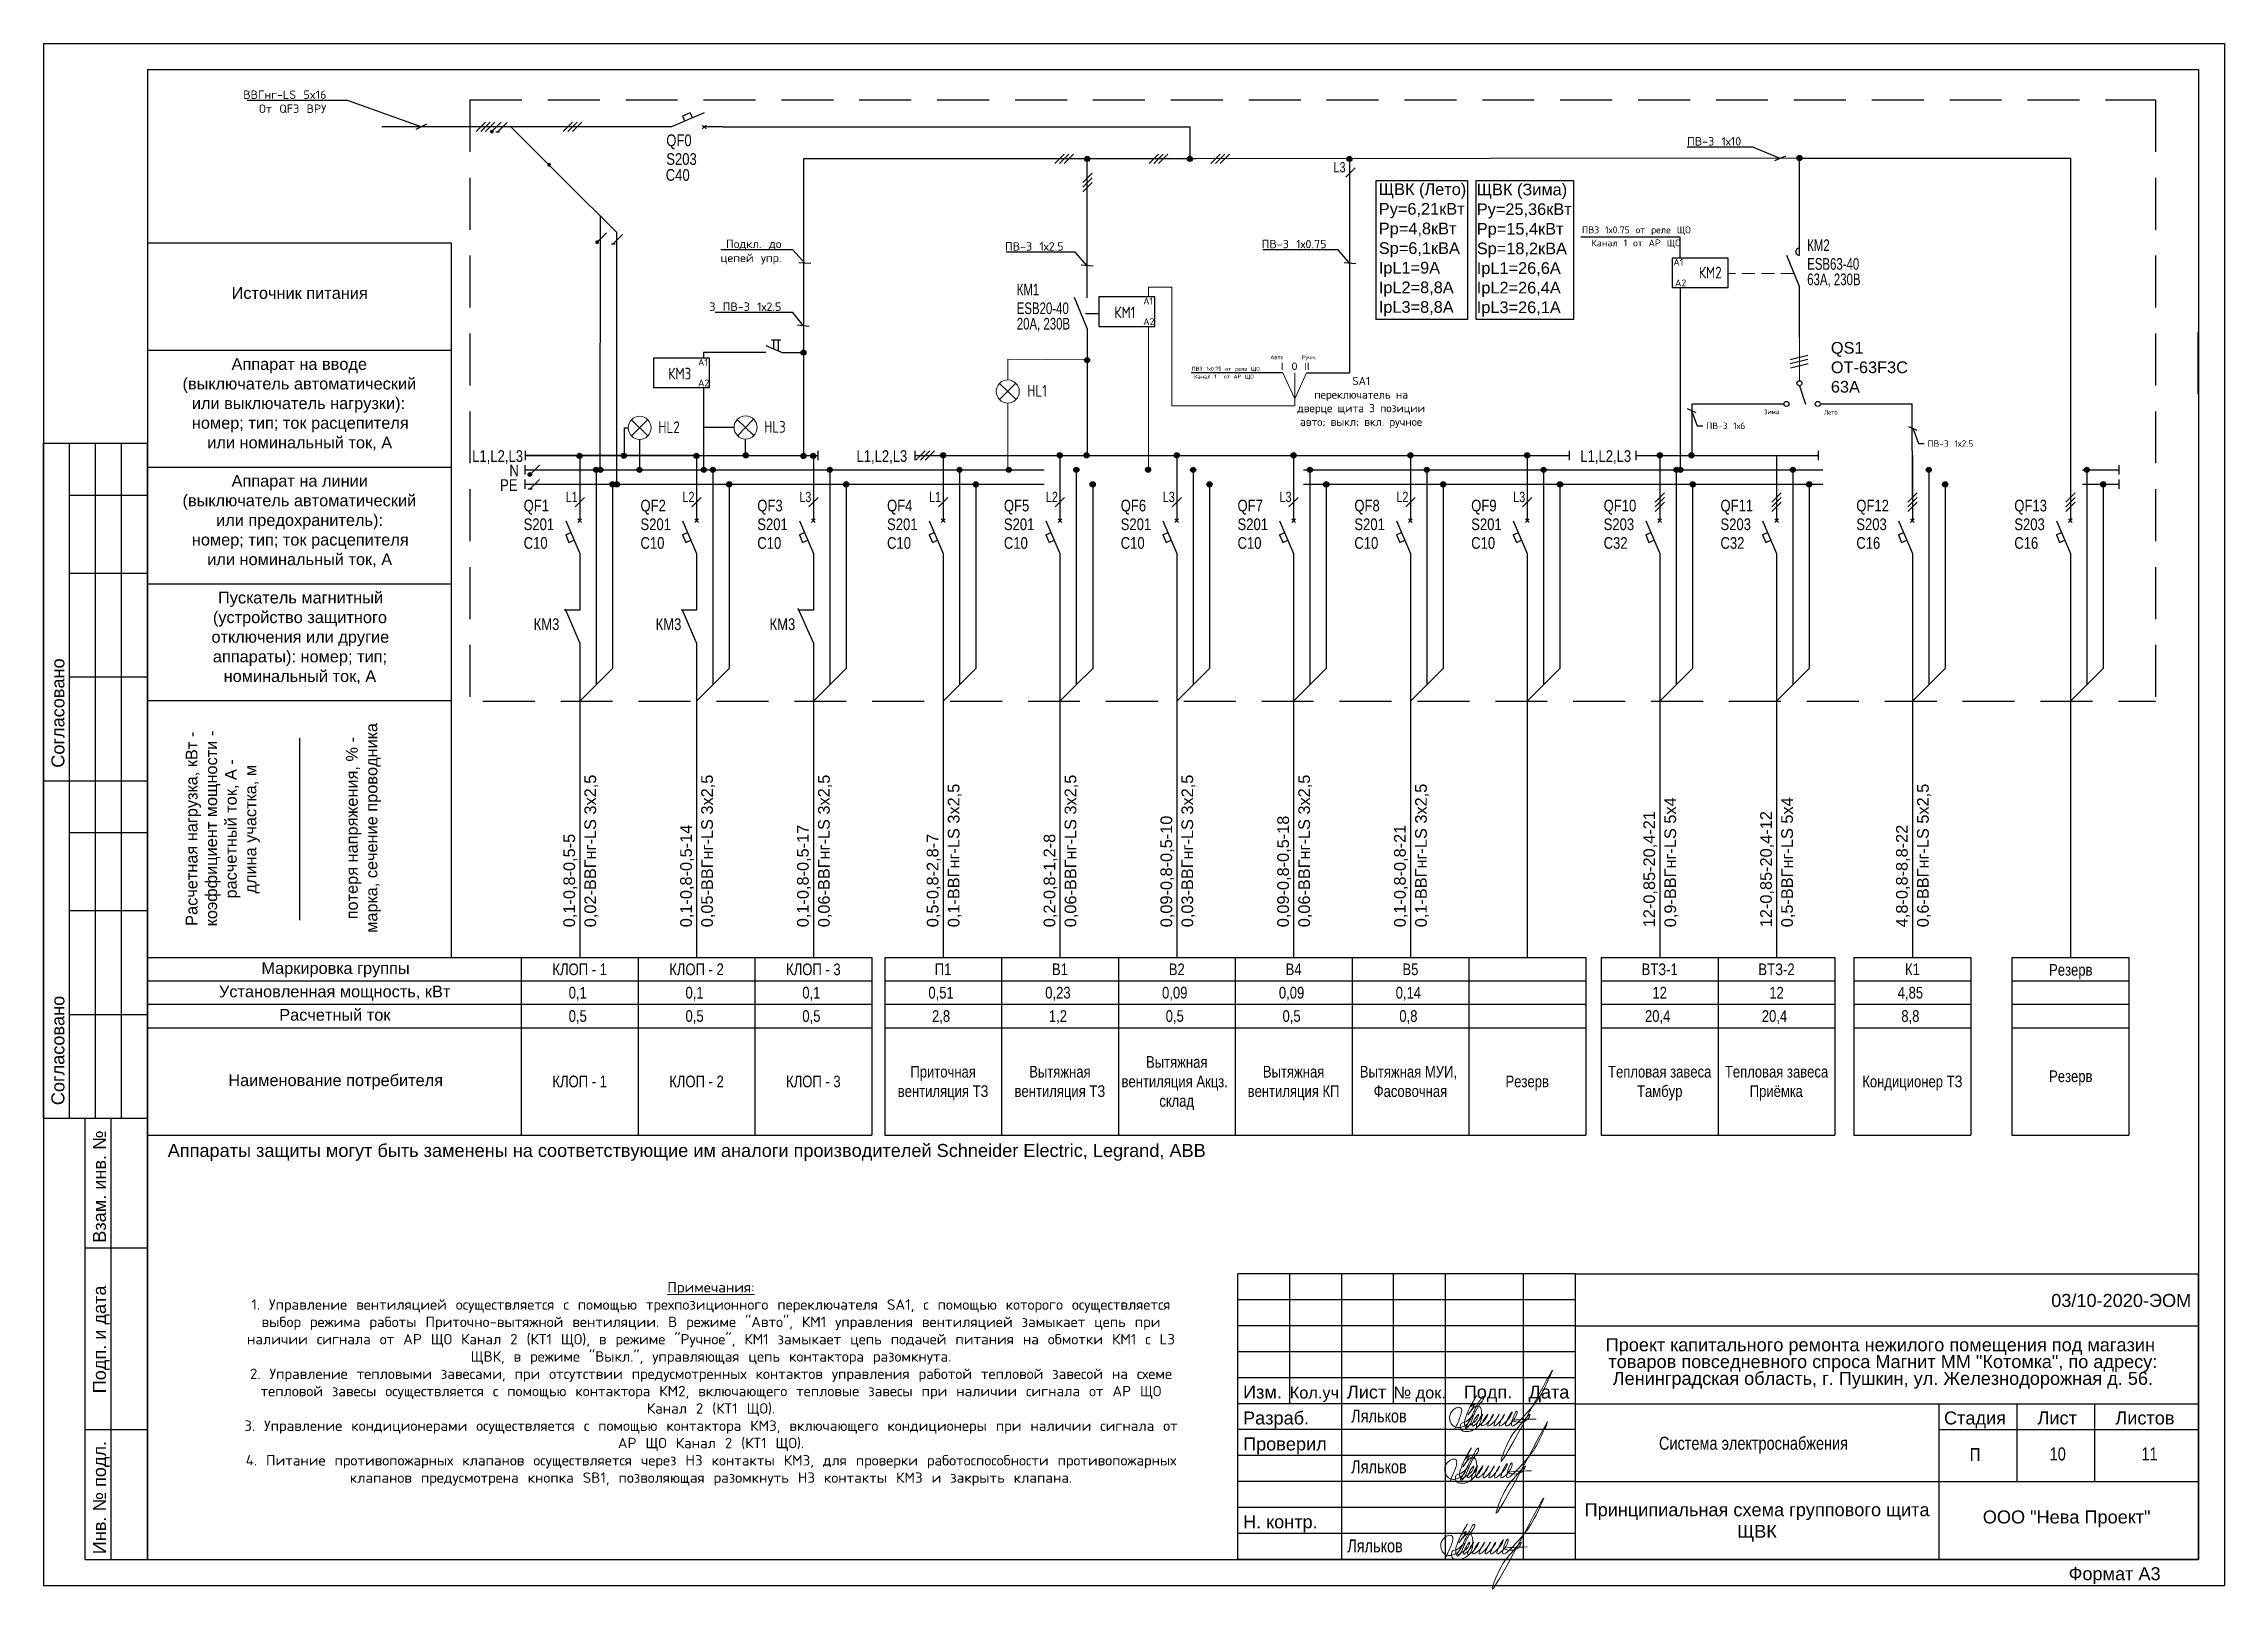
# Model space of a CAD drawing. Header units: metres. Extents: x -472 to 201, y -446 to -235.
# Drawn here: x 159.49 to 201.49, y -389.97 to -359.93 of the extents above; entities that cross this region are included whole.
import ezdxf
from ezdxf import colors
from ezdxf.entities.mleader import LeaderData, LeaderLine
from ezdxf.enums import TextEntityAlignment as Align
from ezdxf.math import Vec2, Vec3

# ---------------------------------------------------------------- set-up
doc = ezdxf.new("R2010")
doc.units = ezdxf.units.M
doc.header["$MEASUREMENT"] = 0
for name, pattern in [('( Hidden )', [0.375, 0.25, -0.125]), ('Elproject1', [15, 10, -5]), ('невидимая2', [4.7625, 3.175, -1.5875])]:
    doc.linetypes.add(name, pattern=pattern)
doc.layers.add('01-ЭОМ Схемы', color=7, linetype='Continuous', lineweight=20)
doc.layers.add('Level 63', color=7, linetype='Continuous', lineweight=0)
for name, color, linetype in [('Elproject', 7, 'Continuous'), ('ЭЛЕКТРИК', 7, 'Continuous'), ('Электрика', 7, 'Continuous'), ('ЭО-ЭМ', 7, 'Continuous')]:
    doc.layers.add(name, color=color, linetype=linetype)
doc.styles.add('Elproject', font='arial.ttf')
doc.styles.add('ISOCPEUR', font='isocpeur.ttf')
doc.styles.get("Standard").update_dxf_attribs({"font": 'txt.shx'})
doc.styles.add('Style-Arial', font='arial.ttf')
doc.styles.add('Times', font='CS_Gost2304.shx')

msp = doc.modelspace()

# ---------------------------------------------------------------- texts
for s, height, p in [('А1', 0.1316, (180.665, -364.953)), ('А2', 0.1316, (180.665, -365.349)), ('А1', 0.1316, (172.091, -366.132)), ('ПВ3 1х0.75 от реле ЩО', 0.07729, (181.597, -366.23)), ('Авто', 0.0773, (183.113, -366.007)), ('Ручн.', 0.0773, (183.723, -366.007)), ('А2', 0.1316, (172.092, -366.528)), ('Канал 1  от АР ЩО', 0.07729, (181.644, -366.378))]:
    msp.add_text(s, height=height).set_placement(p)
at = {"style": 'Times'}
for s, p in [('КМ1', (180.312, -365.104)), ('КМ3', (171.739, -366.283)), ('HL1', (178.622, -366.615)), ('HL2', (171.533, -367.315)), ('HL3', (173.573, -367.309))]:
    msp.add_text(s, height=0.225, dxfattribs=at).set_placement(p, align=Align.MIDDLE_CENTER)
at = {"color": 7, "linetype": 'Continuous', "lineweight": 13, "style": 'Style-Arial'}
msp.add_text('03/10-2020-ЭОМ', height=0.25, dxfattribs=at).set_placement((199.501, -384.012), align=Align.TOP_CENTER)
at = {"color": 7, "lineweight": 13, "style": 'Style-Arial', "width": 0.8}
for p in [(184.67, -386.238), (184.67, -387.217), (184.595, -388.74)]:
    msp.add_text('Ляльков', height=0.25, dxfattribs=at).set_placement(p, align=Align.TOP_LEFT)
at = {"color": 7, "linetype": 'Continuous', "lineweight": 0, "style": 'Style-Arial', "width": 0.8}
for s, p in [('П', (196.687, -386.982)), ('10', (198.279, -386.969)), ('11', (200.047, -386.969))]:
    msp.add_text(s, height=0.25, dxfattribs=at).set_placement(p, align=Align.TOP_CENTER)
at = {"color": 7, "linetype": 'Continuous', "lineweight": 13, "style": 'Style-Arial'}
msp.add_text('ООО "Нева Проект"', height=0.25, dxfattribs=at).set_placement((196.835, -388.183), align=Align.TOP_LEFT)
at = {"color": 7, "linetype": 'Continuous', "lineweight": 13, "insert": (194.862, -384.866), "char_height": 0.25, "attachment_point": 2, "line_spacing_factor": 0.776524, "style": 'Style-Arial'}
msp.add_mtext('Проект капитального ремонта нежилого помещения под магазин\\P товаров повседневного спроса Магнит ММ "Котомка", по адресу:\\P Ленинградская область, г. Пушкин, ул. Железнодорожная д. 56.', dxfattribs=at)
at = {"color": 7, "linetype": 'Continuous', "lineweight": 0, "insert": (192.419, -386.926), "char_height": 0.25, "attachment_point": 5, "line_spacing_factor": 0.9, "style": 'Style-Arial'}
msp.add_mtext('{\\W0.8;Система электроснабжения}', dxfattribs=at)
at = {"layer": '01-ЭОМ Схемы', "color": 7, "lineweight": 20, "char_height": 0.14159, "width": 0.00275, "attachment_point": 5}
for s, insert in [('{\\fArial|b0|i0|c204|p0;I}', (183.343, -366.142)), ('{\\fArial|b0|i0|c204|p0;0}', (183.579, -366.142)), ('{\\fArial|b0|i0|c204|p0;II}', (183.815, -366.142))]:
    msp.add_mtext(s, dxfattribs=dict(at, insert=insert))
at = {"layer": '01-ЭОМ Схемы', "color": 0, "linetype": 'невидимая2', "lineweight": 25, "insert": (183.442, -366.346), "char_height": 0.15732, "width": 2.84054, "attachment_point": 1, "style": 'ISOCPEUR'}
msp.add_mtext('\\pxqc;SA1\\Pпереключатель на\\Pдверце щита 3 позиции\\Pавто; выкл; вкл. ручное', dxfattribs=at)
at = {"layer": 'Elproject', "style": 'Elproject'}
for s, height, width, p in [('S203', 0.225, 0.8, (171.48, -362.262)), ('QF0', 0.225, 0.8, (171.48, -361.902)), ('C40', 0.225, 0.8, (171.47, -362.569)), ('L3', 0.198, 0.75, (184.331, -362.407)), ('КМ2', 0.225, 0.7, (193.453, -363.923)), ('ESB63-40', 0.225, 0.7, (193.453, -364.283)), ('КМ1', 0.225, 0.7, (178.23, -364.777)), ('63А, 230В', 0.225, 0.7, (193.453, -364.58)), ('ESB20-40', 0.225, 0.7, (178.23, -365.137)), ('20А, 230В', 0.225, 0.7, (178.23, -365.435)), ('L1,L2,L3', 0.225, 0.8, (167.742, -367.984)), ('L1,L2,L3', 0.225, 0.8, (175.143, -367.984)), ('L1,L2,L3', 0.225, 0.8, (189.084, -367.984)), ('PE', 0.225, 0.8, (168.279, -368.542)), ('N', 0.225, 0.8, (168.459, -368.263)), ('QF1', 0.225, 0.8, (168.733, -368.938)), ('L1', 0.198, 0.75, (169.543, -368.758)), ('QF2', 0.225, 0.8, (170.983, -368.938)), ('L2', 0.198, 0.75, (171.793, -368.758)), ('QF3', 0.225, 0.8, (173.233, -368.938)), ('L3', 0.198, 0.75, (174.043, -368.758)), ('QF4', 0.225, 0.8, (175.732, -368.938)), ('L1', 0.198, 0.75, (176.542, -368.758)), ('QF5', 0.225, 0.8, (177.982, -368.938)), ('L2', 0.198, 0.75, (178.792, -368.758)), ('QF6', 0.225, 0.8, (180.232, -368.938)), ('L3', 0.198, 0.75, (181.042, -368.758)), ('QF7', 0.225, 0.8, (182.482, -368.938)), ('L3', 0.198, 0.75, (183.292, -368.758)), ('QF8', 0.225, 0.8, (184.732, -368.938)), ('L2', 0.198, 0.75, (185.542, -368.758)), ('QF9', 0.225, 0.8, (186.982, -368.938)), ('L3', 0.198, 0.75, (187.792, -368.758)), ('QF10', 0.225, 0.8, (189.533, -368.938)), ('QF11', 0.225, 0.8, (191.783, -368.938)), ('QF12', 0.225, 0.8, (194.399, -368.938)), ('QF13', 0.225, 0.8, (197.442, -368.938)), ('S201', 0.225, 0.8, (168.733, -369.298)), ('S201', 0.225, 0.8, (170.983, -369.298)), ('S201', 0.225, 0.8, (173.233, -369.298)), ('S201', 0.225, 0.8, (175.732, -369.298)), ('S201', 0.225, 0.8, (177.982, -369.298)), ('S201', 0.225, 0.8, (180.232, -369.298)), ('S201', 0.225, 0.8, (182.482, -369.298)), ('S201', 0.225, 0.8, (184.732, -369.298)), ('S201', 0.225, 0.8, (186.982, -369.298)), ('S203', 0.225, 0.8, (189.533, -369.298)), ('S203', 0.225, 0.8, (191.783, -369.298)), ('S203', 0.225, 0.8, (194.399, -369.298)), ('S203', 0.225, 0.8, (197.442, -369.298)), ('C10', 0.225, 0.8, (168.733, -369.658)), ('C10', 0.225, 0.8, (170.983, -369.658)), ('C10', 0.225, 0.8, (173.233, -369.658)), ('C10', 0.225, 0.8, (175.732, -369.658)), ('C10', 0.225, 0.8, (177.982, -369.658)), ('C10', 0.225, 0.8, (180.232, -369.658)), ('C10', 0.225, 0.8, (182.482, -369.658)), ('C10', 0.225, 0.8, (184.732, -369.658)), ('C10', 0.225, 0.8, (186.982, -369.658)), ('C32', 0.225, 0.8, (189.533, -369.658)), ('C32', 0.225, 0.8, (191.783, -369.658)), ('C16', 0.225, 0.8, (194.399, -369.658)), ('C16', 0.225, 0.8, (197.442, -369.658)), ('КМ3', 0.225, 0.8, (168.926, -371.223)), ('КМ3', 0.225, 0.8, (171.275, -371.223)), ('КМ3', 0.225, 0.8, (173.468, -371.223)), ('КЛОП - 1', 0.225, 0.8, (169.287, -377.871)), ('КЛОП - 2', 0.225, 0.8, (171.537, -377.871)), ('КЛОП - 3', 0.225, 0.8, (173.787, -377.871)), ('П1', 0.225, 0.8, (176.651, -377.871)), ('В1', 0.225, 0.8, (178.908, -377.871)), ('В2', 0.225, 0.8, (181.158, -377.871)), ('В4', 0.225, 0.8, (183.408, -377.871)), ('В5', 0.225, 0.8, (185.658, -377.871)), ('ВТЗ-1', 0.225, 0.8, (190.264, -377.871)), ('ВТЗ-2', 0.225, 0.8, (192.514, -377.871)), ('К1', 0.225, 0.8, (195.336, -377.871)), ('Резерв', 0.225, 0.8, (198.112, -377.881)), ('0,1', 0.225, 0.8, (169.6, -378.321)), ('0,1', 0.225, 0.8, (171.85, -378.321)), ('0,1', 0.225, 0.8, (174.1, -378.321)), ('0,51', 0.225, 0.8, (176.528, -378.321)), ('0,23', 0.225, 0.8, (178.778, -378.321)), ('0,09', 0.225, 0.8, (181.028, -378.321)), ('0,09', 0.225, 0.8, (183.278, -378.321)), ('0,14', 0.225, 0.8, (185.528, -378.321)), ('12', 0.225, 0.8, (190.473, -378.321)), ('12', 0.225, 0.8, (192.723, -378.321)), ('4,85', 0.225, 0.8, (195.196, -378.321)), ('0,5', 0.225, 0.8, (169.6, -378.771)), ('0,5', 0.225, 0.8, (171.85, -378.771)), ('0,5', 0.225, 0.8, (174.1, -378.771)), ('2,8', 0.225, 0.8, (176.598, -378.771)), ('1,2', 0.225, 0.8, (178.848, -378.771)), ('0,5', 0.225, 0.8, (181.098, -378.771)), ('0,5', 0.225, 0.8, (183.348, -378.771)), ('0,8', 0.225, 0.8, (185.598, -378.771)), ('20,4', 0.225, 0.8, (190.329, -378.771)), ('20,4', 0.225, 0.8, (192.579, -378.771)), ('8,8', 0.225, 0.8, (195.266, -378.771)), ('Приточная', 0.225, 0.8, (176.181, -379.843)), ('Вытяжная', 0.225, 0.8, (178.47, -379.843)), ('Вытяжная', 0.225, 0.8, (180.72, -379.656)), ('Вытяжная', 0.225, 0.8, (182.97, -379.843)), ('Вытяжная МУИ,', 0.225, 0.8, (184.837, -379.843)), ('Тепловая завеса', 0.225, 0.8, (189.618, -379.843)), ('Тепловая завеса', 0.225, 0.8, (191.868, -379.843)), ('КЛОП - 1', 0.225, 0.8, (169.287, -380.031)), ('КЛОП - 2', 0.225, 0.8, (171.537, -380.031)), ('КЛОП - 3', 0.225, 0.8, (173.787, -380.031)), ('вентиляция ТЗ', 0.225, 0.8, (175.938, -380.218)), ('вентиляция ТЗ', 0.225, 0.8, (178.188, -380.218)), ('вентиляция Акцз.', 0.225, 0.8, (180.248, -380.031)), ('вентиляция КП', 0.225, 0.8, (182.677, -380.218)), ('Фасовочная', 0.225, 0.8, (185.104, -380.218)), ('Резерв', 0.225, 0.8, (187.643, -380.031)), ('Тамбур', 0.225, 0.8, (190.175, -380.218)), ('Приёмка', 0.225, 0.8, (192.346, -380.218)), ('Кондиционер ТЗ', 0.225, 0.8, (194.514, -380.031)), ('Резерв', 0.225, 0.8, (198.112, -379.931)), ('склад', 0.225, 0.8, (180.976, -380.406))]:
    msp.add_text(s, height=height, dxfattribs=dict(at, width=width)).set_placement(p)
for s, height, p in [('ЩВК (Лето)', 0.225, (185.203, -362.844)), ('ЩВК (Зима)', 0.225, (187.09, -362.85)), ('Pу=6,21кВт', 0.225, (185.203, -363.222)), ('Pу=25,36кВт', 0.225, (187.09, -363.228)), ('Pр=4,8кВт', 0.225, (185.203, -363.6)), ('Pр=15,4кВт', 0.225, (187.09, -363.606)), ('Sр=6,1кВА', 0.225, (185.203, -363.978)), ('IрL1=9А', 0.225, (185.203, -364.356)), ('Sр=18,2кВА', 0.225, (187.09, -363.984)), ('IрL1=26,6А', 0.225, (187.09, -364.362)), ('IрL2=8,8А', 0.225, (185.203, -364.734)), ('IрL2=26,4А', 0.225, (187.09, -364.74)), ('Источник питания', 0.225, (163.108, -364.843)), ('IрL3=8,8А', 0.225, (185.203, -365.112)), ('IрL3=26,1А', 0.225, (187.09, -365.118)), ('Аппарат на вводе', 0.225, (163.108, -366.211)), ('(выключатель автоматический', 0.225, (162.163, -366.589)), ('или выключатель нагрузки): ', 0.225, (162.343, -366.967)), ('номер; тип; ток расцепителя', 0.225, (162.343, -367.345)), ('или номинальный ток, А', 0.225, (162.64, -367.723)), ('Аппарат на линии', 0.225, (163.108, -368.461)), ('(выключатель автоматический', 0.225, (162.163, -368.839)), ('или предохранитель):', 0.225, (162.811, -369.217)), ('номер; тип; ток расцепителя', 0.225, (162.343, -369.595)), ('или номинальный ток, А', 0.225, (162.64, -369.973)), ('(устройство защитного', 0.225, (162.748, -371.089)), ('Пускатель магнитный', 0.225, (162.847, -370.711)), ('отключения или другие', 0.225, (162.721, -371.467)), ('аппараты): номер; тип;', 0.225, (162.748, -371.845)), ('номинальный ток, А', 0.225, (162.955, -372.223)), ('Маркировка группы', 0.225, (163.684, -377.848)), ('Установленная мощность, кВт', 0.225, (162.865, -378.298)), ('Расчетный ток', 0.225, (164.026, -378.748)), ('Наименование потребителя', 0.225, (163.045, -380.008)), ('Аппараты защиты могут быть заменены на соответствующие им аналоги производителей Schneider Electric, Legrand, ABB ', 0.25, (161.878, -381.373)), ('Изм.', 0.25, (182.588, -386.026)), ('Кол.уч.', 0.225, (183.488, -386.026)), ('Лист', 0.25, (184.588, -386.026)), ('№ док.', 0.225, (185.488, -386.026)), ('Подп.', 0.25, (186.838, -386.026)), ('Дата', 0.25, (188.088, -386.026)), ('Разраб.', 0.25, (182.588, -386.526)), ('Стадия', 0.25, (196.088, -386.526)), ('Лист', 0.25, (197.888, -386.526)), ('Листов', 0.25, (199.388, -386.526)), ('Проверил', 0.25, (182.588, -387.026)), ('Принципиальная схема группового щита', 0.25, (189.166, -388.293)), ('Н. контр.', 0.25, (182.588, -388.526)), ('ЩВК', 0.25, (192.106, -388.71)), ('Формат А3', 0.25, (198.488, -389.526))]:
    msp.add_text(s, height=height, dxfattribs=at).set_placement(p)
for s, height, p in [('Согласовано', 0.25, (159.888, -373.876)), ('Расчетная нагрузка, кВт -', 0.225, (162.451, -376.921)), ('коэффициент мощности -', 0.225, (162.829, -376.93)), ('потеря напряжения, % - ', 0.225, (165.538, -376.795)), ('марка, сечение проводника', 0.225, (165.916, -377.056)), ('расчетный ток, А - ', 0.225, (163.207, -376.395)), ('длина участка, м', 0.225, (163.585, -376.3)), ('0,02-ВВГнг-LS 3х2,5', 0.225, (170.128, -376.948)), ('0,05-ВВГнг-LS 3х2,5', 0.225, (172.378, -376.948)), ('0,06-ВВГнг-LS 3х2,5', 0.225, (174.628, -376.948)), ('0,1-ВВГнг-LS 3х2,5', 0.225, (177.127, -376.948)), ('0,06-ВВГнг-LS 3х2,5', 0.225, (179.377, -376.948)), ('0,03-ВВГнг-LS 3х2,5', 0.225, (181.627, -376.948)), ('0,06-ВВГнг-LS 3х2,5', 0.225, (183.877, -376.948)), ('0,1-ВВГнг-LS 3х2,5', 0.225, (186.127, -376.948)), ('0,6-ВВГнг-LS 5х2,5', 0.225, (195.794, -376.948)), ('0,9-ВВГнг-LS 5x4', 0.225, (190.928, -376.948)), ('0,5-ВВГнг-LS 5х4', 0.225, (193.178, -376.948)), ('0,1-0,8-0,5-14', 0.225, (171.973, -376.948)), ('0,1-0,8-0,5-17', 0.225, (174.223, -376.948)), ('0,09-0,8-0,5-10', 0.225, (181.222, -376.948)), ('0,09-0,8-0,5-18', 0.225, (183.472, -376.948)), ('0,1-0,8-0,8-21', 0.225, (185.722, -376.948)), ('12-0,85-20,4-21', 0.225, (190.523, -376.948)), ('12-0,85-20,4-12', 0.225, (192.773, -376.948)), ('4,8-0,8-8,8-22', 0.225, (195.389, -376.948)), ('0,1-0,8-0,5-5', 0.225, (169.723, -376.948)), ('0,5-0,8-2,8-7', 0.225, (176.722, -376.948)), ('0,2-0,8-1,2-8', 0.225, (178.972, -376.948)), ('Согласовано', 0.25, (159.888, -380.376)), ('Взам. инв. №', 0.25, (160.688, -383.026)), ('Подп. и дата', 0.25, (160.688, -385.926)), ('Инв. № подл.', 0.25, (160.688, -389.026))]:
    msp.add_text(s, height=height, rotation=90, dxfattribs=at).set_placement(p)
at = {"layer": 'Elproject', "insert": (193.909, -365.674), "char_height": 0.225, "width": 2.166, "attachment_point": 1, "style": 'Elproject'}
msp.add_mtext('QS1\\PОТ-63F3C\\P63А', dxfattribs=at)
at = {"layer": 'Электрика', "lineweight": 9, "insert": (162.576, -383.783), "char_height": 0.2, "attachment_point": 1}
msp.add_mtext_dynamic_manual_height_columns('\\pxqc;{\\LПримечания:\\P\\pi-3,l3,ql,t3,42,68;}1.^IУправление вентиляцией осуществляется с помощью трехпозиционного переключателя SA1, с помощью которого осуществляется выбор режима работы Приточно-вытяжной вентиляции. В режиме "Авто", КМ1 управления вентиляцией замыкает цепь при наличии сигнала от АР ЩО Канал 2 (КТ1 ЩО), в режиме "Ручное", КМ1 замыкает цепь подачей питания на обмотки КМ1 с L3 ЩВК, в режиме "Выкл.", управляющая цепь контактора разомкнута.{\\fArial|b0|i0|c204|p34;\\P}2.^IУправление тепловыми завесами, при отсутствии предусмотренных контактов управления работой тепловой завесой на схеме тепловой завесы осуществляется с помощью контактора КМ2, включающего тепловые завесы при наличии сигнала от АР ЩО Канал 2 (КТ1 ЩО).  \\P3.^IУправление кондиционерами осуществляется с помощью контактора КМ3, включающего кондиционеры при наличии сигнала от АР ЩО Канал 2 (КТ1 ЩО).  \\P4.^IПитание противопожарных клапанов осуществляется через НЗ контакты КМ3, для проверки работоспособности противопожарных клапанов предусмотрена кнопка SB1, позволяющая разомкнуть НЗ контакты КМ3 и закрыть клапана.', width=19.52976, gutter_width=0.547, heights=[8.81], dxfattribs=at)
at = {"layer": 'ЭО-ЭМ'}
for s, height, p in [('ПВ3 1х0.75 от реле ЩО', 0.13164, (189.115, -363.58)), ('Канал 1 от АР ЩО', 0.13164, (189.296, -363.831)), ('А1', 0.1316, (190.876, -364.206)), ('А2', 0.1316, (190.907, -364.602))]:
    msp.add_text(s, height=height, dxfattribs=at).set_placement(p)
at = {"layer": 'ЭО-ЭМ', "style": 'Times'}
msp.add_text('КМ2', height=0.225, dxfattribs=at).set_placement((191.585, -364.336), align=Align.MIDDLE_CENTER)
at = {"layer": 'ЭО-ЭМ', "char_height": 0.0931, "width": 1.3082, "attachment_point": 1, "style": 'Times'}
for s, insert in [('Зима', (192.623, -366.972)), ('Лето', (193.775, -366.984))]:
    msp.add_mtext(s, dxfattribs=dict(at, insert=insert))

# ---------------------------------------------------------------- blocks, each defined once
blk = doc.blocks.new('_Oblique')
at = {"color": 0, "linetype": 'ByBlock', "lineweight": -2}
blk.add_line((0.5, 0.5), (-0.5, -0.5), dxfattribs=at)
blk = doc.blocks.new('Block_switch_line')
for p, q in [((0, 0), (0, -4)), ((-3, -4), (0, -11)), ((0, -11), (0, -14.5))]:
    blk.add_line(p, q)
blk = doc.blocks.new('Block_switch')
for p, q in [((-0.4, -4.4), (0.4, -3.6)), ((-0.4, -3.6), (0.4, -4.4))]:
    blk.add_line(p, q)
blk.add_blockref('Block_switch_line', (0, 0))
blk = doc.blocks.new('Block_automatic')
for p, q in [((-3, -7), (-1.91, -6.53)), ((-3, -7), (-2.3, -8.63)), ((-2.3, -8.63), (-1.21, -8.17))]:
    blk.add_line(p, q)
blk.add_blockref('Block_switch', (0, 0))
blk = doc.blocks.new('Block_dot')
blk.add_hatch(color=256).paths.add_polyline_path([(0.55, 0, 1), (-0.55, 0, 1)])
blk.add_circle((0, 0), 0.55)

# ---------------------------------------------------------------- hatches: boundary and pattern name
at = {"layer": 'Elproject'}
for points in [[(168.085, -361.622, 1), (168.157, -361.622, 1)], [(169.186, -362.261, 1), (169.258, -362.261, 1)], [(170.113, -363.752, 1), (170.185, -363.752, 1)], [(168.823, -368.227, 1), (168.895, -368.227, 1)]]:
    msp.add_hatch(color=256, dxfattribs=at).paths.add_polyline_path(points)

# ---------------------------------------------------------------- linework, layer by layer
for p, q in [((193.303, -362.13), (198.522, -362.13)), ((198.522, -362.13), (198.522, -367.858)), ((193.303, -364.608), (193.058, -364.009)), ((179.584, -365.416), (179.339, -364.816)), ((173.396, -365.877), (172.2, -365.877)), ((172.2, -365.877), (172.2, -365.986)), ((173.711, -365.877), (174.121, -365.877)), ((172.199, -366.552), (172.199, -368.137))]:
    msp.add_line(p, q)
at = {"linetype": '( Hidden )'}
msp.add_line((179.804, -365.129), (179.478, -365.129), dxfattribs=at)
for points in [[(172.57, -361.532), (181.565, -361.532), (181.565, -361.857)], [(181.677, -362.146), (181.677, -362.146), (174.121, -362.146), (174.121, -367.858)], [(179.584, -364.825), (179.584, -362.146)], [(193.303, -364.002), (193.303, -362.13), (181.384, -362.146)], [(183.812, -366.271), (184.643, -366.271), (184.643, -362.137)], [(189.092, -363.648), (191.006, -363.648)], [(191.006, -364.06), (191.006, -363.648)], [(193.303, -365.587), (193.303, -364.608)], [(179.584, -365.416), (179.584, -367.867)], [(183.351, -366.269), (183.351, -366.269), (183.112, -366.269), (181.591, -366.269)]]:
    msp.add_lwpolyline(points)
for points in [[(185.153, -362.562), (186.91, -362.562), (186.91, -365.241), (185.153, -365.241)], [(187.075, -362.562), (188.952, -362.562), (188.952, -365.241), (187.075, -365.241)], [(190.853, -364.626), (191.932, -364.626), (191.932, -364.06), (190.853, -364.06)], [(179.809, -365.374), (180.887, -365.374), (180.887, -364.807), (179.809, -364.807)], [(171.235, -366.552), (172.314, -366.552), (172.314, -365.986), (171.235, -365.986)]]:
    msp.add_lwpolyline(points, close=True)
msp.add_arc((193.303, -363.933), 0.0691, 87.4459, 270)
at = {"color": 5, "linetype": 'Continuous', "lineweight": 0}
for points in [[(186.668, -386.613), (186.77, -386.378), (186.796, -386.284), (186.796, -386.231), (186.764, -386.2), (186.715, -386.2), (186.638, -386.245), (186.583, -386.314), (186.569, -386.355), (186.569, -386.423), (186.586, -386.487), (186.628, -386.548), (186.678, -386.576), (186.745, -386.587), (186.813, -386.569), (186.871, -386.543), (186.911, -386.512), (186.983, -386.388), (187.049, -386.252), (187.102, -386.141), (187.159, -386.044), (187.196, -385.992), (187.213, -385.987), (187.22, -386.012), (187.209, -386.053), (187.176, -386.098), (186.985, -386.467), (186.924, -386.572), (186.879, -386.598), (186.867, -386.577), (186.861, -386.556), (186.854, -386.48), (186.887, -386.357), (186.982, -386.15), (187.08, -385.98), (186.983, -386.177), (187.046, -386.122), (186.917, -386.345), (187.018, -386.214), (187.092, -386.171), (187.148, -386.186), (187.175, -386.247), (187.183, -386.343), (187.112, -386.566), (187.024, -386.631), (186.96, -386.657), (186.861, -386.661), (186.792, -386.632), (186.779, -386.61), (186.772, -386.56), (186.786, -386.508), (186.861, -386.481), (187.014, -386.344), (186.899, -386.571), (186.958, -386.537), (187.112, -386.383), (187.125, -386.337), (186.999, -386.554), (187.132, -386.453), (187.201, -386.33), (187.083, -386.563), (187.245, -386.436), (187.304, -386.33), (187.181, -386.548), (187.347, -386.442), (187.413, -386.33), (187.303, -386.55), (187.473, -386.414), (187.521, -386.33), (187.419, -386.547), (187.617, -386.355), (187.622, -386.343), (187.523, -386.535), (187.767, -386.308), (187.77, -386.298), (187.646, -386.538), (187.865, -386.308), (187.865, -386.279), (187.756, -386.527), (188.056, -386.302), (188.4, -385.809), (188.535, -385.518), (187.557, -387.211), (187.741, -386.779), (187.965, -386.489), (188.118, -386.336), (188.063, -386.432), (187.793, -386.464), (188.235, -386.422)], [(186.574, -387.609), (186.677, -387.375), (186.702, -387.281), (186.702, -387.227), (186.671, -387.196), (186.621, -387.196), (186.544, -387.241), (186.489, -387.311), (186.475, -387.351), (186.475, -387.42), (186.492, -387.483), (186.535, -387.544), (186.584, -387.572), (186.651, -387.584), (186.719, -387.565), (186.777, -387.539), (186.817, -387.508), (186.889, -387.384), (186.955, -387.248), (187.009, -387.138), (187.065, -387.04), (187.102, -386.988), (187.12, -386.983), (187.126, -387.008), (187.115, -387.049), (187.083, -387.094), (186.892, -387.463), (186.831, -387.568), (186.785, -387.594), (186.773, -387.573), (186.767, -387.552), (186.76, -387.477), (186.793, -387.353), (186.888, -387.146), (186.986, -386.976), (186.889, -387.173), (186.952, -387.118), (186.823, -387.341), (186.924, -387.21), (186.998, -387.168), (187.055, -387.183), (187.081, -387.243), (187.089, -387.34), (187.019, -387.562), (186.931, -387.627), (186.866, -387.654), (186.767, -387.657), (186.698, -387.628), (186.686, -387.607), (186.678, -387.556), (186.692, -387.505), (186.768, -387.477), (186.921, -387.34), (186.805, -387.567), (186.865, -387.533), (187.019, -387.379), (187.031, -387.333), (186.906, -387.55), (187.039, -387.449), (187.107, -387.326), (186.99, -387.559), (187.152, -387.432), (187.21, -387.326), (187.087, -387.544), (187.253, -387.438), (187.319, -387.326), (187.21, -387.546), (187.379, -387.41), (187.427, -387.326), (187.325, -387.543), (187.523, -387.351), (187.528, -387.339), (187.429, -387.531), (187.674, -387.304), (187.676, -387.294), (187.552, -387.535), (187.771, -387.304), (187.771, -387.275), (187.662, -387.523), (187.962, -387.298), (188.306, -386.805), (188.441, -386.514), (187.464, -388.208), (187.647, -387.776), (187.872, -387.485), (188.025, -387.332), (187.969, -387.428), (187.699, -387.461), (188.142, -387.418)], [(186.499, -389.076), (186.601, -388.842), (186.626, -388.748), (186.626, -388.694), (186.595, -388.663), (186.546, -388.663), (186.469, -388.708), (186.414, -388.778), (186.399, -388.818), (186.399, -388.887), (186.416, -388.95), (186.459, -389.011), (186.508, -389.039), (186.575, -389.051), (186.643, -389.032), (186.702, -389.006), (186.742, -388.975), (186.813, -388.851), (186.879, -388.715), (186.933, -388.605), (186.989, -388.507), (187.027, -388.455), (187.044, -388.45), (187.051, -388.475), (187.04, -388.516), (187.007, -388.561), (186.816, -388.93), (186.755, -389.035), (186.71, -389.061), (186.697, -389.04), (186.692, -389.019), (186.684, -388.944), (186.717, -388.82), (186.812, -388.613), (186.911, -388.443), (186.813, -388.64), (186.877, -388.585), (186.748, -388.808), (186.849, -388.677), (186.923, -388.635), (186.979, -388.65), (187.006, -388.71), (187.014, -388.807), (186.943, -389.029), (186.855, -389.094), (186.791, -389.121), (186.691, -389.124), (186.623, -389.095), (186.61, -389.074), (186.603, -389.023), (186.616, -388.972), (186.692, -388.944), (186.845, -388.807), (186.729, -389.034), (186.789, -389), (186.943, -388.846), (186.955, -388.8), (186.83, -389.017), (186.963, -388.916), (187.031, -388.793), (186.914, -389.026), (187.076, -388.899), (187.134, -388.793), (187.011, -389.011), (187.177, -388.905), (187.244, -388.793), (187.134, -389.013), (187.304, -388.877), (187.351, -388.793), (187.25, -389.01), (187.447, -388.818), (187.452, -388.806), (187.354, -388.998), (187.598, -388.771), (187.601, -388.761), (187.476, -389.002), (187.696, -388.771), (187.696, -388.742), (187.586, -388.99), (187.887, -388.765), (188.231, -388.272), (188.366, -387.981), (187.388, -389.675), (187.571, -389.243), (187.796, -388.952), (187.949, -388.799), (187.893, -388.895), (187.623, -388.928), (188.066, -388.885)]]:
    msp.add_spline(points, degree=3, dxfattribs=at)
at = {"layer": '01-ЭОМ Схемы', "color": 7, "lineweight": 20}
for p, q in [((183.355, -366.271), (183.584, -366.768)), ((183.812, -366.271), (183.584, -366.768)), ((183.584, -366.768), (183.584, -366.271))]:
    msp.add_line(p, q, dxfattribs=at)
at = {"layer": 'Elproject'}
for p, q in [((159.488, -359.926), (201.488, -359.926)), ((159.488, -359.926), (159.488, -389.626)), ((201.488, -359.926), (201.488, -389.626)), ((161.488, -360.426), (167.988, -360.426)), ((161.488, -360.426), (161.488, -362.726)), ((161.488, -360.426), (200.988, -360.426)), ((161.488, -360.426), (161.488, -389.126)), ((200.988, -360.426), (200.988, -389.126)), ((171.265, -361.532), (166.005, -361.532)), ((167.821, -361.622), (168.001, -361.442)), ((167.911, -361.622), (168.091, -361.442)), ((168.001, -361.622), (168.181, -361.442)), ((168.122, -361.622), (168.302, -361.442)), ((168.236, -361.629), (168.416, -361.449)), ((168.488, -361.532), (169.541, -362.584)), ((169.492, -361.622), (169.672, -361.442)), ((169.582, -361.622), (169.762, -361.442)), ((169.672, -361.622), (169.852, -361.442)), ((168.199, -361.629), (168.271, -361.629)), ((181.565, -361.857), (181.565, -362.146)), ((178.964, -362.236), (179.144, -362.056)), ((179.054, -362.236), (179.234, -362.056)), ((179.144, -362.236), (179.324, -362.056)), ((179.505, -362.603), (179.685, -362.423)), ((180.78, -362.236), (180.96, -362.056)), ((180.87, -362.236), (181.05, -362.056)), ((180.96, -362.236), (181.14, -362.056)), ((181.967, -362.236), (182.147, -362.056)), ((182.057, -362.236), (182.237, -362.056)), ((182.147, -362.236), (182.327, -362.056)), ((184.569, -362.497), (184.749, -362.317)), ((161.488, -362.726), (161.488, -365.226)), ((169.541, -362.584), (170.523, -363.557)), ((179.505, -362.693), (179.685, -362.513)), ((179.505, -362.783), (179.685, -362.603)), ((170.205, -363.242), (170.201, -368.136)), ((170.149, -363.752), (170.329, -363.572)), ((170.458, -363.786), (170.638, -363.606)), ((170.523, -363.557), (170.523, -368.417)), ((161.488, -363.763), (167.338, -363.763)), ((167.338, -363.763), (167.338, -365.833)), ((170.422, -363.786), (170.494, -363.786)), ((161.488, -365.226), (161.488, -367.726)), ((173.396, -365.742), (173.711, -365.877)), ((173.508, -365.63), (173.688, -365.63)), ((173.553, -365.81), (173.553, -365.63)), ((173.643, -365.848), (173.643, -365.63)), ((200.976, -365.488), (200.976, -366.681)), ((161.488, -365.833), (167.338, -365.833)), ((167.338, -365.833), (167.338, -368.083)), ((170.674, -367.852), (170.674, -367.325)), ((170.674, -367.325), (170.747, -367.325)), ((172.199, -367.312), (172.786, -367.312)), ((159.488, -367.626), (161.488, -367.626)), ((159.488, -374.126), (159.488, -367.626)), ((159.988, -374.126), (159.988, -367.626)), ((160.488, -374.126), (160.488, -367.626)), ((160.988, -374.126), (160.988, -367.626)), ((161.488, -374.126), (161.488, -367.626)), ((161.488, -367.726), (161.488, -370.226)), ((168.763, -367.768), (168.763, -367.948)), ((169.813, -367.858), (169.813, -368.758)), ((170.964, -367.554), (170.964, -368.137)), ((172.063, -367.858), (172.063, -368.758)), ((173.005, -367.861), (173.005, -367.545)), ((174.313, -367.858), (174.313, -368.758)), ((174.4, -367.768), (174.4, -367.948)), ((176.266, -367.768), (176.266, -367.948)), ((176.266, -367.858), (188.868, -367.858)), ((176.286, -367.948), (176.466, -367.768)), ((176.376, -367.948), (176.556, -367.768)), ((176.466, -367.948), (176.646, -367.768)), ((176.812, -367.858), (176.812, -368.758)), ((179.062, -367.858), (179.062, -368.758)), ((181.312, -367.858), (181.312, -368.758)), ((183.562, -367.858), (183.562, -368.758)), ((185.812, -367.858), (185.812, -368.758)), ((188.062, -367.858), (188.062, -368.758)), ((188.868, -367.768), (188.868, -367.948)), ((190.155, -367.768), (190.155, -367.948)), ((190.155, -367.858), (193.665, -367.858)), ((190.613, -367.858), (190.613, -368.758)), ((192.863, -367.858), (192.863, -368.758)), ((193.665, -367.768), (193.665, -367.948)), ((195.479, -367.858), (195.479, -368.758)), ((198.522, -367.858), (198.522, -368.758)), ((161.488, -368.083), (167.338, -368.083)), ((167.338, -368.083), (167.338, -370.333)), ((168.755, -368.047), (168.755, -368.227)), ((168.755, -368.326), (168.755, -368.506)), ((168.859, -368.227), (169.039, -368.047)), ((168.859, -368.506), (169.039, -368.326)), ((170.128, -368.137), (170.128, -372.277)), ((172.378, -368.137), (172.378, -372.277)), ((174.628, -368.137), (174.628, -372.277)), ((177.127, -368.137), (177.127, -372.277)), ((179.377, -368.137), (179.377, -372.277)), ((181.627, -368.137), (181.627, -372.277)), ((183.877, -368.137), (183.877, -372.277)), ((186.127, -368.137), (186.127, -372.277)), ((188.377, -368.137), (188.377, -372.277)), ((190.928, -368.137), (190.928, -372.277)), ((193.178, -368.137), (193.178, -372.277)), ((195.794, -368.137), (195.794, -372.277)), ((198.837, -368.137), (198.837, -372.277)), ((199.452, -368.047), (199.452, -368.227)), ((199.452, -368.326), (199.452, -368.506)), ((159.988, -368.626), (161.488, -368.626)), ((168.823, -368.506), (168.895, -368.506)), ((169.723, -368.848), (169.903, -368.668)), ((170.443, -368.416), (170.443, -371.962)), ((171.973, -368.848), (172.153, -368.668)), ((172.693, -368.416), (172.693, -371.962)), ((174.223, -368.848), (174.403, -368.668)), ((174.943, -368.416), (174.943, -371.962)), ((176.722, -368.848), (176.902, -368.668)), ((177.442, -368.416), (177.442, -371.962)), ((178.972, -368.848), (179.152, -368.668)), ((179.692, -368.416), (179.692, -371.962)), ((181.222, -368.848), (181.402, -368.668)), ((181.942, -368.416), (181.942, -371.962)), ((183.472, -368.848), (183.652, -368.668)), ((184.192, -368.416), (184.192, -371.962)), ((185.722, -368.848), (185.902, -368.668)), ((186.442, -368.416), (186.442, -371.962)), ((187.972, -368.848), (188.152, -368.668)), ((188.692, -368.416), (188.692, -371.962)), ((190.523, -368.758), (190.703, -368.578)), ((190.523, -368.848), (190.703, -368.668)), ((190.523, -368.938), (190.703, -368.758)), ((191.243, -368.416), (191.243, -371.962)), ((192.773, -368.758), (192.953, -368.578)), ((192.773, -368.848), (192.953, -368.668)), ((192.773, -368.938), (192.953, -368.758)), ((193.493, -368.416), (193.493, -371.962)), ((195.389, -368.758), (195.569, -368.578)), ((195.389, -368.848), (195.569, -368.668)), ((195.389, -368.938), (195.569, -368.758)), ((196.109, -368.416), (196.109, -371.962)), ((198.432, -368.758), (198.612, -368.578)), ((198.432, -368.848), (198.612, -368.668)), ((198.432, -368.938), (198.612, -368.758)), ((199.152, -368.416), (199.152, -371.962)), ((159.988, -370.126), (161.488, -370.126)), ((161.488, -370.226), (161.488, -375.726)), ((161.488, -370.333), (167.338, -370.333)), ((167.338, -370.333), (167.338, -372.583)), ((169.813, -370.063), (169.813, -370.842)), ((172.063, -370.063), (172.063, -370.842)), ((174.313, -370.063), (174.313, -370.842)), ((176.812, -370.063), (176.812, -377.533)), ((179.062, -370.063), (179.062, -377.533)), ((181.312, -370.063), (181.312, -377.533)), ((183.562, -370.063), (183.562, -377.533)), ((185.812, -370.063), (185.812, -377.533)), ((188.062, -370.063), (188.062, -377.533)), ((190.613, -370.063), (190.613, -377.533)), ((192.863, -370.063), (192.863, -377.533)), ((195.479, -370.063), (195.479, -377.533)), ((198.522, -370.063), (198.522, -377.533)), ((169.813, -370.842), (169.515, -370.842)), ((169.543, -370.842), (169.533, -370.82)), ((169.813, -371.472), (169.543, -370.842)), ((172.063, -370.842), (171.765, -370.842)), ((172.063, -371.472), (171.793, -370.842)), ((172.063, -371.472), (171.793, -370.842)), ((174.313, -370.842), (174.015, -370.842)), ((174.313, -371.472), (174.023, -370.808)), ((174.313, -371.472), (174.023, -370.808)), ((169.813, -371.472), (169.813, -377.533)), ((172.063, -371.472), (172.063, -377.533)), ((174.313, -371.472), (174.313, -377.533)), ((170.128, -372.277), (170.443, -371.962)), ((172.378, -372.277), (172.693, -371.962)), ((174.628, -372.277), (174.943, -371.962)), ((177.127, -372.277), (177.442, -371.962)), ((179.377, -372.277), (179.692, -371.962)), ((181.627, -372.277), (181.942, -371.962)), ((183.877, -372.277), (184.192, -371.962)), ((186.127, -372.277), (186.442, -371.962)), ((188.377, -372.277), (188.692, -371.962)), ((190.928, -372.277), (191.243, -371.962)), ((193.178, -372.277), (193.493, -371.962)), ((195.794, -372.277), (196.109, -371.962)), ((198.837, -372.277), (199.152, -371.962)), ((159.988, -372.126), (161.488, -372.126)), ((169.813, -372.592), (170.128, -372.277)), ((172.063, -372.592), (172.378, -372.277)), ((174.313, -372.592), (174.628, -372.277)), ((176.812, -372.592), (177.127, -372.277)), ((179.062, -372.592), (179.377, -372.277)), ((181.312, -372.592), (181.627, -372.277)), ((183.562, -372.592), (183.877, -372.277)), ((185.812, -372.592), (186.127, -372.277)), ((188.062, -372.592), (188.377, -372.277)), ((190.613, -372.592), (190.928, -372.277)), ((192.863, -372.592), (193.178, -372.277)), ((195.479, -372.592), (195.794, -372.277)), ((198.522, -372.592), (198.837, -372.277)), ((161.488, -372.583), (167.338, -372.583)), ((167.338, -372.583), (167.338, -377.533)), ((164.413, -373.303), (164.413, -376.813)), ((159.488, -374.126), (161.488, -374.126)), ((159.488, -380.626), (159.488, -374.126)), ((159.488, -374.126), (161.488, -374.126)), ((159.988, -380.626), (159.988, -374.126)), ((160.488, -380.626), (160.488, -374.126)), ((160.988, -380.626), (160.988, -374.126)), ((161.488, -380.626), (161.488, -374.126)), ((159.988, -375.126), (161.488, -375.126)), ((161.488, -375.726), (161.488, -381.826)), ((159.988, -376.626), (161.488, -376.626)), ((161.488, -377.533), (167.338, -377.533)), ((167.338, -377.533), (168.688, -377.533)), ((168.688, -377.533), (168.688, -380.953)), ((168.688, -377.533), (170.938, -377.533)), ((170.938, -377.533), (170.938, -380.953)), ((170.938, -377.533), (173.188, -377.533)), ((173.188, -377.533), (173.188, -380.953)), ((173.188, -377.533), (175.438, -377.533)), ((175.438, -377.533), (175.438, -380.953)), ((175.687, -377.533), (177.937, -377.533)), ((175.687, -377.533), (175.687, -380.953)), ((177.937, -377.533), (177.937, -380.953)), ((177.937, -377.533), (180.187, -377.533)), ((180.187, -377.533), (180.187, -380.953)), ((180.187, -377.533), (182.437, -377.533)), ((182.437, -377.533), (182.437, -380.953)), ((182.437, -377.533), (184.687, -377.533)), ((184.687, -377.533), (184.687, -380.953)), ((184.687, -377.533), (186.937, -377.533)), ((186.937, -377.533), (189.187, -377.533)), ((186.937, -377.533), (186.937, -380.953)), ((189.187, -377.533), (189.187, -380.953)), ((189.488, -377.533), (189.488, -380.953)), ((189.488, -377.533), (191.738, -377.533)), ((191.738, -377.533), (191.738, -380.953)), ((191.738, -377.533), (193.988, -377.533)), ((193.988, -377.533), (193.988, -380.953)), ((194.354, -377.533), (194.354, -380.953)), ((194.354, -377.533), (196.604, -377.533)), ((196.604, -377.533), (196.604, -380.953)), ((197.397, -377.533), (197.397, -380.953)), ((197.397, -377.533), (199.647, -377.533)), ((199.647, -377.533), (199.647, -380.953)), ((161.488, -377.983), (168.688, -377.983)), ((168.688, -377.983), (170.938, -377.983)), ((170.938, -377.983), (173.188, -377.983)), ((173.188, -377.983), (175.438, -377.983)), ((175.687, -377.983), (177.937, -377.983)), ((177.937, -377.983), (180.187, -377.983)), ((180.187, -377.983), (182.437, -377.983)), ((182.437, -377.983), (184.687, -377.983)), ((184.687, -377.983), (186.937, -377.983)), ((186.937, -377.983), (189.187, -377.983)), ((189.488, -377.983), (191.738, -377.983)), ((191.738, -377.983), (193.988, -377.983)), ((194.354, -377.983), (196.604, -377.983)), ((197.397, -377.983), (199.647, -377.983)), ((159.988, -378.626), (161.488, -378.626)), ((161.488, -378.433), (168.688, -378.433)), ((168.688, -378.433), (170.938, -378.433)), ((170.938, -378.433), (173.188, -378.433)), ((173.188, -378.433), (175.438, -378.433)), ((175.687, -378.433), (177.937, -378.433)), ((177.937, -378.433), (180.187, -378.433)), ((180.187, -378.433), (182.437, -378.433)), ((182.437, -378.433), (184.687, -378.433)), ((184.687, -378.433), (186.937, -378.433)), ((186.937, -378.433), (189.187, -378.433)), ((189.488, -378.433), (191.738, -378.433)), ((191.738, -378.433), (193.988, -378.433)), ((194.354, -378.433), (196.604, -378.433)), ((197.397, -378.433), (199.647, -378.433)), ((161.488, -378.883), (168.688, -378.883)), ((168.688, -378.883), (170.938, -378.883)), ((170.938, -378.883), (173.188, -378.883)), ((173.188, -378.883), (175.438, -378.883)), ((175.687, -378.883), (177.937, -378.883)), ((177.937, -378.883), (180.187, -378.883)), ((180.187, -378.883), (182.437, -378.883)), ((182.437, -378.883), (184.687, -378.883)), ((184.687, -378.883), (186.937, -378.883)), ((186.937, -378.883), (189.187, -378.883)), ((189.488, -378.883), (191.738, -378.883)), ((191.738, -378.883), (193.988, -378.883)), ((194.354, -378.883), (196.604, -378.883)), ((197.397, -378.883), (199.647, -378.883)), ((159.488, -380.626), (161.488, -380.626)), ((160.288, -380.626), (161.488, -380.626)), ((160.288, -389.126), (160.288, -380.626)), ((160.788, -389.126), (160.788, -380.626)), ((161.488, -389.126), (161.488, -380.626)), ((161.488, -380.953), (168.688, -380.953)), ((168.688, -380.953), (170.938, -380.953)), ((170.938, -380.953), (173.188, -380.953)), ((173.188, -380.953), (175.438, -380.953)), ((175.687, -380.953), (177.937, -380.953)), ((177.937, -380.953), (180.187, -380.953)), ((180.187, -380.953), (182.437, -380.953)), ((182.437, -380.953), (184.687, -380.953)), ((184.687, -380.953), (186.937, -380.953)), ((186.937, -380.953), (189.187, -380.953)), ((189.488, -380.953), (191.738, -380.953)), ((191.738, -380.953), (193.988, -380.953)), ((194.354, -380.953), (196.604, -380.953)), ((197.397, -380.953), (199.647, -380.953)), ((160.288, -383.126), (161.488, -383.126)), ((188.988, -383.626), (182.488, -383.626)), ((182.488, -389.126), (182.488, -383.626)), ((183.488, -386.126), (183.488, -383.626)), ((184.488, -389.126), (184.488, -383.626)), ((185.488, -386.126), (185.488, -383.626)), ((186.488, -389.126), (186.488, -383.626)), ((187.988, -389.126), (187.988, -383.626)), ((188.988, -383.626), (200.988, -383.626)), ((188.988, -389.126), (188.988, -383.626)), ((200.988, -389.126), (200.988, -383.626)), ((188.988, -384.126), (182.488, -384.126)), ((188.988, -384.626), (182.488, -384.626)), ((188.988, -384.626), (200.988, -384.626)), ((188.988, -385.126), (182.488, -385.126)), ((188.988, -385.626), (182.488, -385.626)), ((188.988, -386.126), (182.488, -386.126)), ((188.988, -386.126), (200.988, -386.126)), ((195.988, -386.126), (195.988, -389.126)), ((197.488, -386.126), (197.488, -387.626)), ((198.988, -386.126), (198.988, -387.626)), ((160.288, -386.626), (161.488, -386.626)), ((188.988, -386.626), (182.488, -386.626)), ((195.988, -386.626), (200.988, -386.626)), ((188.988, -387.126), (182.488, -387.126)), ((188.988, -387.626), (182.488, -387.626)), ((188.988, -387.626), (200.988, -387.626)), ((188.988, -388.126), (182.488, -388.126)), ((188.988, -388.626), (182.488, -388.626)), ((160.288, -389.126), (161.488, -389.126)), ((161.488, -389.126), (200.988, -389.126)), ((200.988, -389.126), (182.488, -389.126)), ((159.488, -389.626), (201.488, -389.626))]:
    msp.add_line(p, q, dxfattribs=at)
at = {"layer": 'Elproject', "color": 7, "linetype": 'Elproject1', "ltscale": 0.1}
for p, q in [((167.698, -361.011), (200.164, -361.011)), ((167.698, -361.011), (167.698, -372.592)), ((200.164, -361.011), (200.164, -372.592)), ((167.947, -372.592), (200.164, -372.592))]:
    msp.add_line(p, q, dxfattribs=at)
at = {"layer": 'Elproject', "color": 7, "linetype": 'Elproject1'}
for p, q in [((168.755, -368.137), (199.452, -368.137)), ((168.755, -368.416), (199.452, -368.416))]:
    msp.add_line(p, q, dxfattribs=at)
at = {"layer": 'Elproject'}
for points in [[(191.006, -364.64), (191.006, -368.137)], [(193.006, -366.869), (191.232, -366.869), (191.232, -367.374)], [(191.233, -366.869), (191.234, -367.858)], [(193.706, -366.868), (195.476, -366.868), (195.476, -366.868)], [(172.063, -367.858), (168.763, -367.858), (174.403, -367.858)]]:
    msp.add_lwpolyline(points, dxfattribs=at)
at = {"layer": 'Elproject', "color": 7, "linetype": 'Elproject1'}
msp.add_lwpolyline([(195.479, -368.668), (195.476, -366.868)], dxfattribs=at)
at = {"layer": 'Elproject'}
msp.add_circle((168.854, -368.227), 0.036, dxfattribs=at)
at = {"layer": 'Level 63', "lineweight": 13}
for points in [[(179.574, -366.021), (178.059, -366.003), (178.059, -366.401)], [(178.216, -366.782), (177.897, -366.473)], [(178.213, -366.47), (177.9, -366.785)], [(178.059, -366.85), (178.059, -368.118)], [(171.127, -367.483), (170.808, -367.173)], [(171.124, -367.17), (170.811, -367.485)], [(173.166, -367.476), (172.847, -367.166)], [(173.163, -367.164), (172.85, -367.479)]]:
    msp.add_lwpolyline(points, dxfattribs=at)
for centre in [(178.057, -366.628), (170.968, -367.328), (173.007, -367.321)]:
    msp.add_circle(centre, 0.222, dxfattribs=at)
at = {"layer": 'ЭЛЕКТРИК', "ltscale": 0.5}
for p, q in [((193.467, -365.934), (193.125, -366.02)), ((193.467, -366.009), (193.125, -366.095)), ((193.471, -366.095), (193.129, -366.18)), ((193.304, -366.517), (193.423, -366.869))]:
    msp.add_line(p, q, dxfattribs=at)
at = {"layer": 'ЭЛЕКТРИК', "lineweight": 13}
for points in [[(183.584, -366.768), (183.584, -366.907), (181.219, -366.907), (181.219, -364.616), (180.768, -364.616), (180.768, -364.81)], [(180.768, -365.374), (180.768, -368.138)]]:
    msp.add_lwpolyline(points, dxfattribs=at)
at = {"layer": 'ЭЛЕКТРИК', "ltscale": 0.5}
for centre in [(193.304, -366.468), (193.054, -366.868), (193.658, -366.868)]:
    msp.add_circle(centre, 0.0487, dxfattribs=at)
at = {"layer": 'Электрика', "linetype": '( Hidden )', "lineweight": 13}
msp.add_lwpolyline([(193.196, -364.354), (191.932, -364.354)], dxfattribs=at)
at = {"layer": 'ЭО-ЭМ', "color": 7, "lineweight": 15}
msp.add_line((193.303, -365.587), (193.303, -366.42), dxfattribs=at)
at = {"layer": 'ЭО-ЭМ'}
msp.add_line((195.477, -367.374), (195.476, -366.868), dxfattribs=at)

# ---------------------------------------------------------------- block references
at = {"layer": 'Elproject', "xscale": 0.09000000000000001, "yscale": 0.09000000000000001, "zscale": 0.09000000000000001, "rotation": 270}
msp.add_blockref('Block_automatic', (172.57, -361.532), dxfattribs=at)
at = {"layer": 'Elproject', "xscale": 0.09000000000000001, "yscale": 0.09000000000000001, "zscale": 0.09000000000000001}
for name, p in [('Block_dot', (179.587, -362.148)), ('Block_dot', (181.565, -362.148)), ('Block_dot', (184.638, -362.148)), ('Block_dot', (193.303, -362.13)), ('Block_dot', (174.121, -365.877)), ('Block_dot', (179.584, -366.024)), ('Block_dot', (169.811, -367.868)), ('Block_dot', (170.664, -367.865)), ('Block_dot', (172.061, -367.868)), ('Block_dot', (173.01, -367.857)), ('Block_dot', (174.121, -367.871)), ('Block_dot', (174.311, -367.868)), ('Block_dot', (176.812, -367.858)), ('Block_dot', (179.062, -367.858)), ('Block_dot', (179.574, -367.858)), ('Block_dot', (181.312, -367.858)), ('Block_dot', (183.562, -367.858)), ('Block_dot', (185.812, -367.858)), ('Block_dot', (188.062, -367.858)), ('Block_dot', (190.613, -367.858)), ('Block_dot', (191.224, -367.858)), ('Block_dot', (170.128, -368.137)), ('Block_dot', (170.21, -368.137)), ('Block_dot', (170.962, -368.137)), ('Block_dot', (172.201, -368.137)), ('Block_dot', (172.378, -368.137)), ('Block_dot', (174.628, -368.137)), ('Block_dot', (177.127, -368.137)), ('Block_dot', (178.075, -368.137)), ('Block_dot', (179.377, -368.137)), ('Block_dot', (180.759, -368.136)), ('Block_dot', (181.627, -368.137)), ('Block_dot', (183.877, -368.137)), ('Block_dot', (186.127, -368.137)), ('Block_dot', (188.377, -368.137)), ('Block_dot', (190.935, -368.137)), ('Block_dot', (191.01, -368.137)), ('Block_dot', (193.178, -368.137)), ('Block_dot', (195.794, -368.137)), ('Block_dot', (198.837, -368.137)), ('Block_automatic', (169.813, -368.758)), ('Block_dot', (170.443, -368.416)), ('Block_dot', (170.525, -368.416)), ('Block_automatic', (172.063, -368.758)), ('Block_dot', (172.693, -368.416)), ('Block_automatic', (174.313, -368.758)), ('Block_dot', (174.943, -368.416)), ('Block_automatic', (176.812, -368.758)), ('Block_dot', (177.442, -368.416)), ('Block_automatic', (179.062, -368.758)), ('Block_dot', (179.692, -368.416)), ('Block_automatic', (181.312, -368.758)), ('Block_dot', (181.942, -368.416)), ('Block_automatic', (183.562, -368.758)), ('Block_dot', (184.192, -368.416)), ('Block_automatic', (185.812, -368.758)), ('Block_dot', (186.442, -368.416)), ('Block_automatic', (188.062, -368.758)), ('Block_dot', (188.692, -368.416)), ('Block_automatic', (190.613, -368.758)), ('Block_dot', (191.25, -368.416)), ('Block_automatic', (192.863, -368.758)), ('Block_dot', (193.493, -368.416)), ('Block_automatic', (195.479, -368.758)), ('Block_dot', (196.109, -368.416)), ('Block_automatic', (198.522, -368.758)), ('Block_dot', (199.152, -368.416))]:
    msp.add_blockref(name, p, dxfattribs=at)

msp.set_redraw_order([(e.dxf.handle, doc.entitydb.next_handle()) for e in msp.query("TEXT MTEXT ATTDEF DIMENSION ARC_DIMENSION")])  # texts and dimensions are drawn at this point

# ---------------------------------------------------------------- leaders
at = {"lineweight": 15}
ml = msp.add_multileader_mtext('Standard', dxfattribs=at)
ml.set_content('ВВГнг-LS 5x16\\PОт QF3 ВРУ ', color=256)
ml.set_leader_properties()
ml.set_arrow_properties(name='OBLIQUE')
ml.build(insert=Vec2(0, 0))
ml.multileader.update_dxf_attribs({"text_right_attachment_type": 6, "dogleg_length": 0.36, "arrow_head_size": 0.162})
ctx = ml.context
ctx.base_point, ctx.char_height, ctx.arrow_head_size, ctx.landing_gap_size, ctx.plane_origin = Vec3(162.883, -360.91), 0.162, 0.162, 0.081, Vec3(158.735, -356.114)
ctx.right_attachment, ctx.text_align_type = 6, 2
notes = []
notes.append((ctx, [(1, (1, 1, 0), (165.34, -361.024), (-1, 0), 0.324, [(0, [(166.759, -361.53)], 0, [])])]))
ctx.mtext.insert, ctx.mtext.alignment, ctx.mtext.flow_direction = Vec3(164.935, -360.829), 3, 5
ml = msp.add_multileader_mtext('Standard', dxfattribs=at)
ml.set_content('ПВ-3 1х10', color=256)
ml.set_leader_properties()
ml.set_arrow_properties(name='OBLIQUE')
ml.build(insert=Vec2(0, 0))
ml.multileader.update_dxf_attribs({"text_right_attachment_type": 6, "dogleg_length": 0.36, "arrow_head_size": 0.162})
ctx = ml.context
ctx.base_point, ctx.char_height, ctx.arrow_head_size, ctx.landing_gap_size, ctx.plane_origin = Vec3(190.832, -361.809), 0.162, 0.162, 0.081, Vec3(192.66, -366.473)
ctx.right_attachment, ctx.text_align_type = 6, 2
notes.append((ctx, [(1, (1, 1, 0), (192.404, -361.923), (-1, 0), 0.141, [(0, [(192.93, -362.141)], 0, [])])]))
ctx.mtext.insert, ctx.mtext.width, ctx.mtext.alignment, ctx.mtext.flow_direction = Vec3(192.182, -361.728), 1.87077, 3, 5
ml = msp.add_multileader_mtext('Standard', dxfattribs=at)
ml.set_content('Подкл. до\\Pцепей упр.', color=256)
ml.set_leader_properties()
ml.set_arrow_properties(name='OBLIQUE')
ml.build(insert=Vec2(0, 0))
ml.multileader.update_dxf_attribs({"text_right_attachment_type": 6, "dogleg_length": 0.36, "arrow_head_size": 0.162})
ctx = ml.context
ctx.base_point, ctx.char_height, ctx.arrow_head_size, ctx.landing_gap_size, ctx.plane_origin = Vec3(172.158, -363.798), 0.162, 0.162, 0.081, Vec3(174.148, -368.595)
ctx.right_attachment, ctx.text_align_type = 6, 2
notes.append((ctx, [(1, (1, 1, 0), (173.919, -363.898), (-1, 0), 0.141, [(0, [(174.148, -364.156)], 0, [])])]))
ctx.mtext.insert, ctx.mtext.alignment, ctx.mtext.flow_direction = Vec3(173.697, -363.703), 3, 5
ml = msp.add_multileader_mtext('Standard', dxfattribs=at)
ml.set_content('ПВ-3 1х0.75', color=256)
ml.set_leader_properties()
ml.set_arrow_properties(name='OBLIQUE')
ml.build(insert=Vec2(0, 0))
ml.multileader.update_dxf_attribs({"text_right_attachment_type": 6, "dogleg_length": 0.36, "arrow_head_size": 0.162})
ctx = ml.context
ctx.base_point, ctx.char_height, ctx.arrow_head_size, ctx.landing_gap_size, ctx.plane_origin = Vec3(182.576, -363.788), 0.162, 0.162, 0.081, Vec3(184.647, -368.598)
ctx.right_attachment, ctx.text_align_type = 6, 2
notes.append((ctx, [(1, (1, 1, 0), (184.418, -363.901), (-1, 0), 0.141, [(0, [(184.647, -364.159)], 0, [])])]))
ctx.mtext.insert, ctx.mtext.width, ctx.mtext.alignment, ctx.mtext.flow_direction = Vec3(184.196, -363.707), 1.87077, 3, 5
ml = msp.add_multileader_mtext('Standard', dxfattribs=at)
ml.set_content('ПВ-3 1х2.5', color=256)
ml.set_leader_properties()
ml.set_arrow_properties(name='OBLIQUE')
ml.build(insert=Vec2(0, 0))
ml.multileader.update_dxf_attribs({"text_right_attachment_type": 6, "dogleg_length": 0.36, "arrow_head_size": 0.162})
ctx = ml.context
ctx.base_point, ctx.char_height, ctx.arrow_head_size, ctx.landing_gap_size, ctx.plane_origin = Vec3(177.648, -363.833), 0.162, 0.162, 0.081, Vec3(179.584, -368.643)
ctx.right_attachment, ctx.text_align_type = 6, 2
notes.append((ctx, [(1, (1, 1, 0), (179.355, -363.946), (-1, 0), 0.141, [(0, [(179.584, -364.204)], 0, [])])]))
ctx.mtext.insert, ctx.mtext.width, ctx.mtext.alignment, ctx.mtext.flow_direction = Vec3(179.133, -363.752), 1.404, 3, 5
ml = msp.add_multileader_mtext('Standard', dxfattribs=at)
ml.set_content('3 ПВ-3 1х2.5', color=256)
ml.set_leader_properties()
ml.set_arrow_properties(name='OBLIQUE')
ml.build(insert=Vec2(0, 0))
ml.multileader.update_dxf_attribs({"text_right_attachment_type": 6, "dogleg_length": 0.36, "arrow_head_size": 0.162})
ctx = ml.context
ctx.base_point, ctx.char_height, ctx.arrow_head_size, ctx.landing_gap_size, ctx.plane_origin = Vec3(171.888, -364.994), 0.162, 0.162, 0.081, Vec3(174.148, -369.804)
ctx.right_attachment, ctx.text_align_type = 6, 2
notes.append((ctx, [(1, (1, 1, 0), (173.919, -365.107), (-1, 0), 0.141, [(0, [(174.121, -365.365)], 0, [])])]))
ctx.mtext.insert, ctx.mtext.width, ctx.mtext.alignment, ctx.mtext.flow_direction = Vec3(173.697, -364.913), 1.86971, 3, 5
ml = msp.add_multileader_mtext('Standard', dxfattribs=at)
ml.set_content('ПВ-3 1х6', color=256)
ml.set_leader_properties()
ml.set_arrow_properties(name='OBLIQUE')
ml.build(insert=Vec2(0, 0))
ml.multileader.update_dxf_attribs({"text_right_attachment_type": 6, "dogleg_length": 0.36, "arrow_head_size": 0.126})
ctx = ml.context
ctx.base_point, ctx.char_height, ctx.arrow_head_size, ctx.landing_gap_size, ctx.plane_origin = Vec3(191.446, -367.289), 0.1264, 0.126, 0.0632, Vec3(192.839, -370.782)
ctx.right_attachment = 6
notes.append((ctx, [(0, (1, 1, 0), (191.336, -367.289), (1, 0), 0.11, [(0, [(191.224, -366.995)], 0, [])])]))
ctx.mtext.insert, ctx.mtext.width, ctx.mtext.flow_direction = Vec3(191.51, -367.226), 1.45952, 5
ml = msp.add_multileader_mtext('Standard', dxfattribs=at)
ml.set_content('ПВ-3 1х2.5', color=256)
ml.set_leader_properties()
ml.set_arrow_properties(name='OBLIQUE')
ml.build(insert=Vec2(0, 0))
ml.multileader.update_dxf_attribs({"text_right_attachment_type": 6, "dogleg_length": 0.36, "arrow_head_size": 0.126})
ctx = ml.context
ctx.base_point, ctx.char_height, ctx.arrow_head_size, ctx.landing_gap_size, ctx.plane_origin = Vec3(195.707, -367.63), 0.1264, 0.126, 0.0632, Vec3(197.1, -371.124)
ctx.right_attachment = 6
notes.append((ctx, [(0, (1, 1, 0), (195.597, -367.63), (1, 0), 0.11, [(0, [(195.485, -367.337)], 0, [])])]))
ctx.mtext.insert, ctx.mtext.width, ctx.mtext.flow_direction = Vec3(195.77, -367.567), 1.45952, 5
for ctx, leaders in notes:
    for number, flags, end, landing, length, lines in leaders:
        leader = LeaderData()
        leader.index, (leader.has_last_leader_line, leader.has_dogleg_vector, leader.attachment_direction) = number, flags
        leader.last_leader_point, leader.dogleg_vector, leader.dogleg_length = Vec3(end), Vec3(landing), length
        for number, points, colour, breaks in lines:
            line = LeaderLine()
            line.index, line.vertices, line.color, line.breaks = number, Vec3.list(points), colors.encode_raw_color(colour), breaks
            leader.lines.append(line)
        ctx.leaders.append(leader)

doc.saveas('drawing.dxf')
